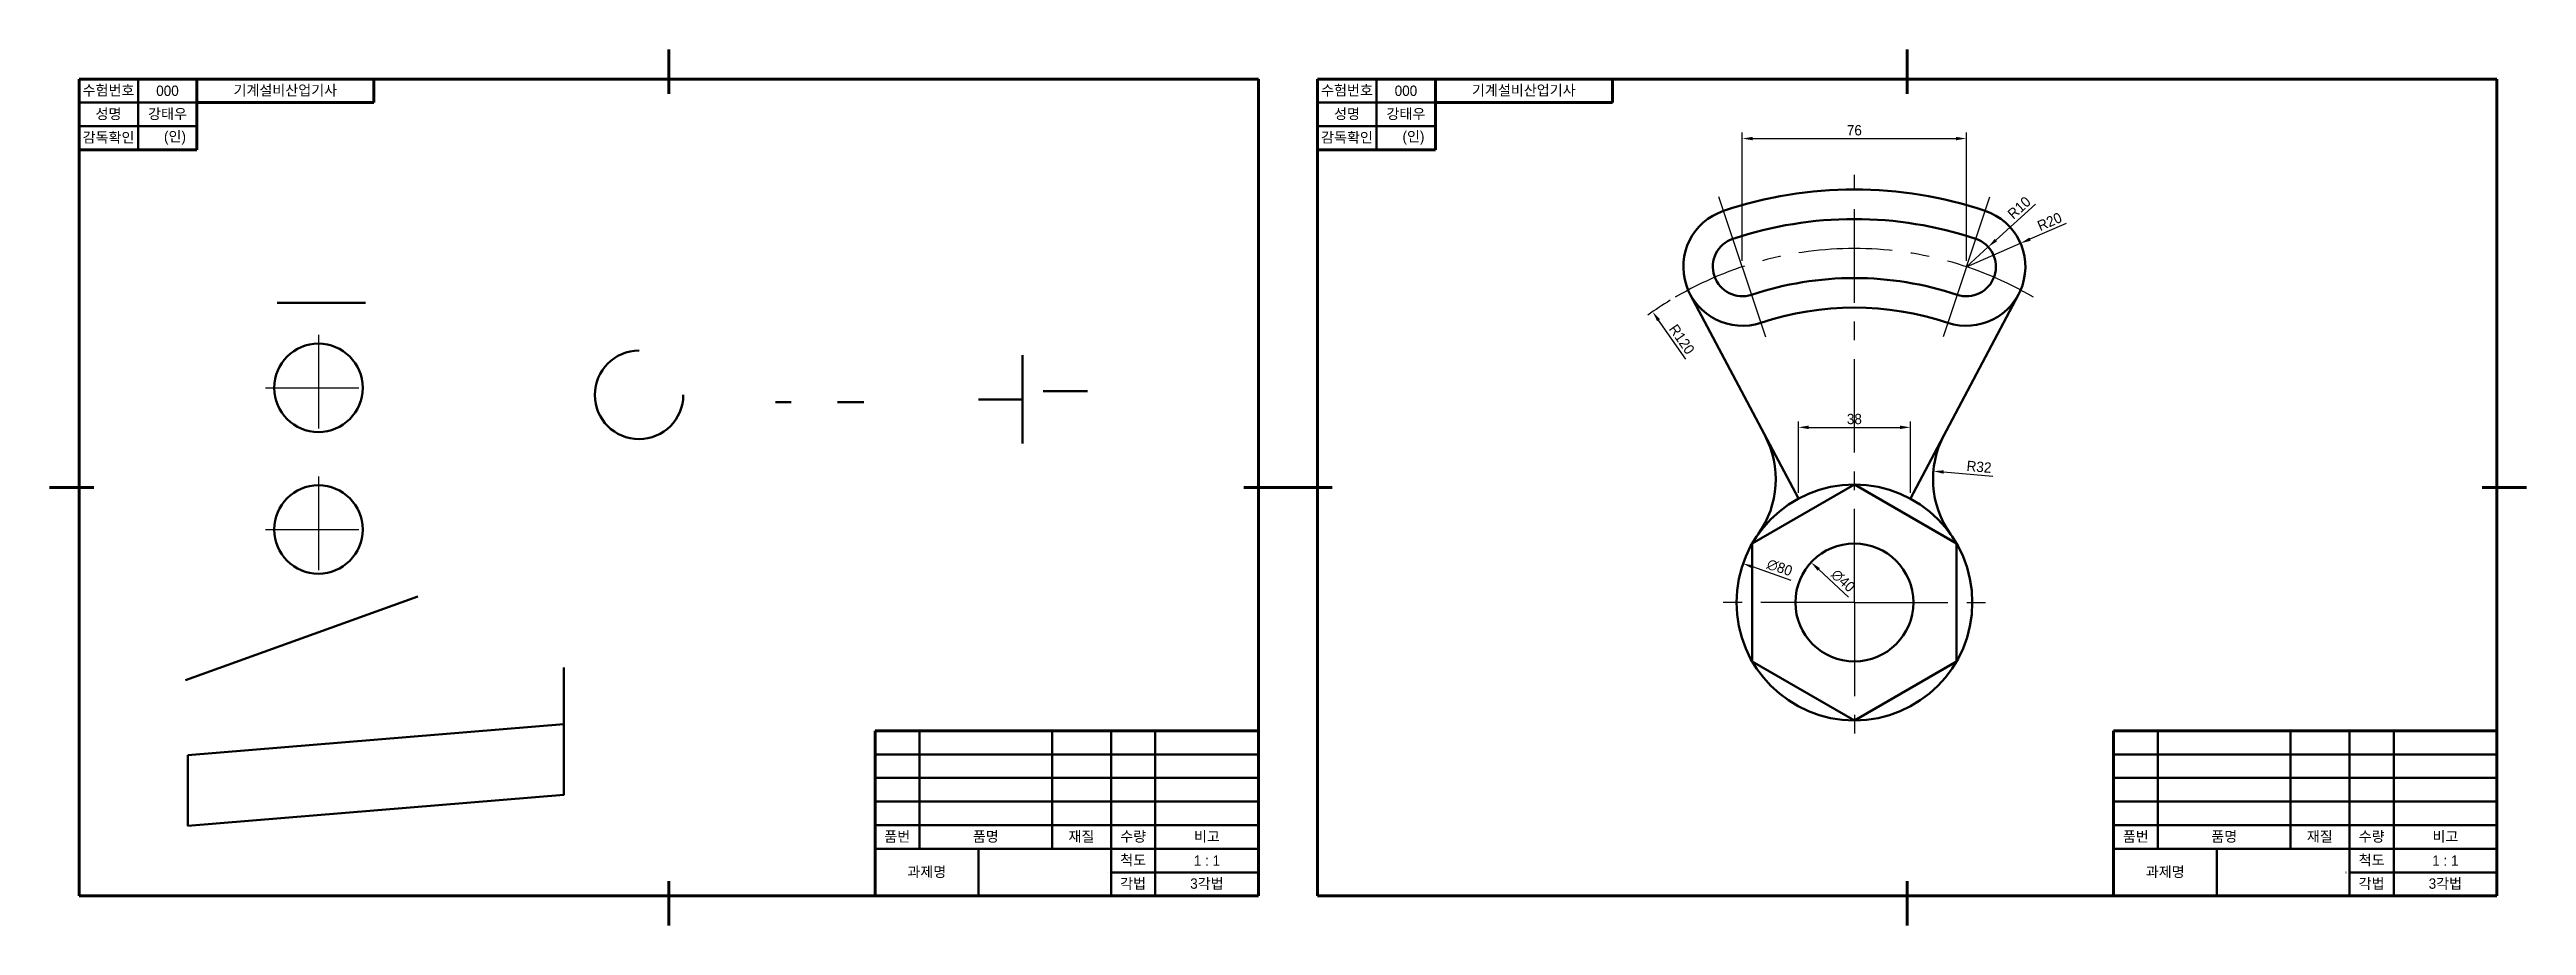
# Model space of a CAD drawing. Header units: millimetres. Extents: x 0 to 2520, y 0 to 297.
# Drawn here: x 0 to 840, y 0 to 297 of the extents above; entities that cross this region are included whole.
import ezdxf

# ---------------------------------------------------------------- set-up
doc = ezdxf.new("R2010")
doc.units = ezdxf.units.MM
doc.linetypes.add('CENTER', pattern=[50.8, 31.75, -6.35, 6.35, -6.35])
for name, color, linetype, lineweight in [('1.윤곽선', 5, 'Continuous', 70), ('2.외형선', 3, 'Continuous', 50), ('4.일반주서', 2, 'Continuous', 35), ('5.중심선', 1, 'CENTER', 25)]:
    doc.layers.add(name, color=color, linetype=linetype, lineweight=lineweight)
doc.styles.add('굴림', font='')
doc.styles.get('굴림').set_extended_font_data('Gulim')
doc.dimstyles.new('기계제도기능사치수', dxfattribs={"dimtxt": 3.5, "dimasz": 3.5, "dimexe": 2, "dimexo": 2, "dimgap": 1, "dimtad": 1, "dimdsep": 46, "dimtxsty": '굴림', "dimcen": 2.5, "dimclrd": 1, "dimclre": 1, "dimclrt": 2, "dimazin": 2, "dimtfac": 1, "dimtmove": 0, "dimatfit": 3, "dimfxl": 1, "dimarcsym": 0})

msp = doc.modelspace()

# ---------------------------------------------------------------- texts
at = {"layer": '4.일반주서', "char_height": 3.5, "attachment_point": 5, "style": '굴림'}
for s, insert, width in [('수험번호', (20, 283), 20), ('성명', (20, 275), 20), ('강태우', (40, 275), 20), ('000', (40, 283), 20), ('기계설비산업기사', (79.963, 283), 60.07361), ('수험번호', (440, 283), 20), ('성명', (440, 275), 20), ('강태우', (460, 275), 20), ('000', (460, 283), 20), ('기계설비산업기사', (499.963, 283), 60.07361), ('감독확인', (20, 267), 20), ('    (인)', (40, 267), 20), ('감독확인', (440, 267), 20), ('    (인)', (460, 267), 20), ('품번', (287.5, 30), 15), ('품명', (317.5, 30), 45), ('재질', (349.926, 30), 19.8528), ('수량', (367.5, 30), 15), ('비고', (392.5, 30), 35), ('품번', (707.5, 30), 15), ('품명', (737.5, 30), 45), ('재질', (769.926, 30), 19.8528), ('수량', (787.5, 30), 15), ('비고', (812.5, 30), 35), ('과제명', (297.5, 18), 35), ('척도', (367.5, 22), 15), ('1 : 1', (392.5, 22), 35), ('과제명', (717.5, 18), 35), ('척도', (787.5, 22), 15), ('1 : 1', (812.5, 22), 35), ('각법', (367.463, 14), 15.0736), ('3각법', (392.5, 14), 35), ('각법', (787.463, 14), 15.0736), ('3각법', (812.5, 14), 35)]:
    msp.add_mtext(s, dxfattribs=dict(at, insert=insert, width=width))

# ---------------------------------------------------------------- blocks, each defined once
blk = doc.blocks.new('*D2')
at = {"layer": '2.외형선', "color": 1, "lineweight": -2, "transparency": 16777216}
for p, q in [((593.07, 146.72), (593.07, 170.9)), ((596.57, 168.9), (627.57, 168.9)), ((631.07, 146.72), (631.07, 170.9))]:
    blk.add_line(p, q, dxfattribs=at)
at = {"layer": '2.외형선', "color": 1, "transparency": 16777216}
for points in [[(596.57, 169.49), (596.57, 168.32), (593.07, 168.9)], [(627.57, 169.49), (627.57, 168.32), (631.07, 168.9)]]:
    blk.add_solid(points, dxfattribs=at)
at = {"layer": 'Defpoints', "color": 0, "transparency": 16777216}
for p in [(631.07, 168.9), (593.07, 144.72), (631.07, 144.72)]:
    blk.add_point(p, dxfattribs=at)
at = {"layer": '2.외형선', "color": 2, "transparency": 16777216, "insert": (612.07, 171.7), "char_height": 3.5, "attachment_point": 5, "style": '굴림'}
blk.add_mtext('38', dxfattribs=at)
blk = doc.blocks.new('*D3')
at = {"layer": '2.외형선', "color": 1, "lineweight": -2, "transparency": 16777216}
for p, q in [((574.07, 225.34), (574.07, 268.82)), ((650.07, 225.34), (650.07, 268.82)), ((577.57, 266.82), (646.57, 266.82))]:
    blk.add_line(p, q, dxfattribs=at)
at = {"layer": '2.외형선', "color": 1, "transparency": 16777216}
for points in [[(577.57, 267.4), (577.57, 266.23), (574.07, 266.82)], [(646.57, 267.4), (646.57, 266.23), (650.07, 266.82)]]:
    blk.add_solid(points, dxfattribs=at)
at = {"layer": 'Defpoints', "color": 0, "transparency": 16777216}
for p in [(650.07, 266.82), (574.07, 223.34), (650.07, 223.34)]:
    blk.add_point(p, dxfattribs=at)
at = {"layer": '2.외형선', "color": 2, "transparency": 16777216, "insert": (612.07, 269.61), "char_height": 3.5, "attachment_point": 5, "style": '굴림'}
blk.add_mtext('76', dxfattribs=at)
blk = doc.blocks.new('*D4')
at = {"layer": '2.외형선', "color": 1, "lineweight": -2, "transparency": 16777216}
blk.add_line((590.69, 116.98), (577.61, 121.55), dxfattribs=at)
at = {"layer": '2.외형선', "color": 1, "transparency": 16777216}
blk.add_solid([(577.81, 122.1), (577.42, 121), (574.31, 122.71)], dxfattribs=at)
at = {"layer": 'Defpoints', "color": 0, "transparency": 16777216}
for p in [(574.31, 122.71), (649.84, 96.33)]:
    blk.add_point(p, dxfattribs=at)
at = {"layer": '2.외형선', "color": 2, "transparency": 16777216, "insert": (586.73, 121.33), "char_height": 3.5, "attachment_point": 5, "rotation": 340.75089, "style": '굴림'}
blk.add_mtext('∅80', dxfattribs=at)
blk = doc.blocks.new('*D5')
at = {"layer": '2.외형선', "color": 1, "lineweight": -2, "transparency": 16777216}
blk.add_line((610.13, 111.32), (599.97, 120.73), dxfattribs=at)
at = {"layer": '2.외형선', "color": 1, "transparency": 16777216}
blk.add_solid([(600.37, 121.16), (599.57, 120.31), (597.4, 123.11)], dxfattribs=at)
at = {"layer": 'Defpoints', "color": 0, "transparency": 16777216}
for p in [(597.4, 123.11), (626.74, 95.93)]:
    blk.add_point(p, dxfattribs=at)
at = {"layer": '2.외형선', "color": 2, "transparency": 16777216, "insert": (608.23, 116.89), "char_height": 3.5, "attachment_point": 5, "rotation": 317.18414, "style": '굴림'}
blk.add_mtext('∅40', dxfattribs=at)
blk = doc.blocks.new('*D6')
at = {"layer": '2.외형선', "color": 1, "lineweight": -2, "transparency": 16777216}
blk.add_line((659.05, 152.28), (642.35, 153.74), dxfattribs=at)
at = {"layer": '2.외형선', "color": 1, "transparency": 16777216}
blk.add_solid([(642.4, 154.32), (642.3, 153.16), (638.86, 154.05)], dxfattribs=at)
at = {"layer": 'Defpoints', "color": 0, "transparency": 16777216}
for p in [(638.86, 154.05), (670.74, 151.25)]:
    blk.add_point(p, dxfattribs=at)
at = {"layer": '2.외형선', "color": 2, "transparency": 16777216, "insert": (654.35, 155.5), "char_height": 3.5, "attachment_point": 5, "rotation": 354.99163, "style": '굴림'}
blk.add_mtext('R32', dxfattribs=at)
blk = doc.blocks.new('*D7')
at = {"layer": '2.외형선', "color": 1, "lineweight": -2, "transparency": 16777216}
blk.add_line((554.87, 191.96), (545.65, 205.23), dxfattribs=at)
blk.add_arc((612.07, 109.52), 120, 121.3641, 125.71333, dxfattribs=at)
at = {"layer": '2.외형선', "color": 1, "transparency": 16777216}
blk.add_solid([(546.13, 205.56), (545.17, 204.9), (543.66, 208.11)], dxfattribs=at)
at = {"layer": 'Defpoints', "color": 0, "transparency": 16777216}
for p in [(543.66, 208.11), (612.07, 109.52)]:
    blk.add_point(p, dxfattribs=at)
at = {"layer": '2.외형선', "color": 2, "transparency": 16777216, "insert": (553.56, 198.75), "char_height": 3.5, "attachment_point": 5, "rotation": 304.7584, "style": '굴림'}
blk.add_mtext('R120', dxfattribs=at)
blk = doc.blocks.new('*D8')
at = {"layer": '2.외형선', "color": 1, "lineweight": -2, "transparency": 16777216}
for p, q in [((673.52, 244.6), (660.07, 232.41)), ((650.07, 223.34), (657.48, 230.06))]:
    blk.add_line(p, q, dxfattribs=at)
at = {"layer": '2.외형선', "color": 1, "transparency": 16777216}
blk.add_solid([(659.68, 232.84), (660.47, 231.98), (657.48, 230.06)], dxfattribs=at)
at = {"layer": 'Defpoints', "color": 0, "transparency": 16777216}
for p in [(657.48, 230.06), (650.07, 223.34)]:
    blk.add_point(p, dxfattribs=at)
at = {"layer": '2.외형선', "color": 2, "transparency": 16777216, "insert": (667.96, 243.35), "char_height": 3.5, "attachment_point": 5, "rotation": 42.19814, "style": '굴림'}
blk.add_mtext('R10', dxfattribs=at)
blk = doc.blocks.new('*D9')
at = {"layer": '2.외형선', "color": 1, "lineweight": -2, "transparency": 16777216}
for p, q in [((683.94, 238.04), (671.63, 232.7)), ((650.07, 223.34), (668.42, 231.3))]:
    blk.add_line(p, q, dxfattribs=at)
at = {"layer": '2.외형선', "color": 1, "transparency": 16777216}
blk.add_solid([(671.4, 233.23), (671.86, 232.16), (668.42, 231.3)], dxfattribs=at)
at = {"layer": 'Defpoints', "color": 0, "transparency": 16777216}
for p in [(668.42, 231.3), (650.07, 223.34)]:
    blk.add_point(p, dxfattribs=at)
at = {"layer": '2.외형선', "color": 2, "transparency": 16777216, "insert": (678.28, 238.63), "char_height": 3.5, "attachment_point": 5, "rotation": 23.45482, "style": '굴림'}
blk.add_mtext('R20', dxfattribs=at)

# ---------------------------------------------------------------- dimensions: what is measured, and where the dimension line sits
at = {"layer": '2.외형선'}
for base, p1, p2, picture, middle in [((650.072, 266.815), (574.072, 223.343), (650.072, 223.343), '*D3', (612.072, 269.612)), ((631.072, 168.903), (593.072, 144.718), (631.072, 144.718), '*D2', (612.072, 171.697))]:
    dim = msp.add_linear_dim(base=base, p1=p1, p2=p2, dimstyle='기계제도기능사치수', dxfattribs=at)
    dim.commit()
    dim.dimension.update_dxf_attribs({"geometry": picture, "text_midpoint": middle})
for center, mpoint, picture, middle in [((650.072, 223.343), (657.481, 230.06), '*D8', (669.845, 241.271)), ((612.072, 109.519), (543.658, 208.106), '*D7', (551.257, 197.156)), ((670.742, 151.255), (638.864, 154.048), '*D6', (654.107, 152.712))]:
    dim = msp.add_radius_dim(center=center, mpoint=mpoint, dimstyle='기계제도기능사치수', dxfattribs=at)
    dim.commit()
    dim.dimension.update_dxf_attribs({"geometry": picture, "text_midpoint": middle, "dimtype": 164})
dim = msp.add_radius_dim(center=(650.072, 223.343), mpoint=(668.42, 231.304), dimstyle='기계제도기능사치수', dxfattribs=at)
dim.commit()
dim.dimension.update_dxf_attribs({"geometry": '*D9', "text_midpoint": (678.277, 238.631)})
for p1, p2, picture, middle in [((649.836, 96.332), (574.309, 122.706), '*D4', (585.805, 118.691)), ((626.743, 95.926), (597.401, 123.112), '*D5', (606.334, 114.836))]:
    dim = msp.add_diameter_dim_2p(p1=p1, p2=p2, dimstyle='기계제도기능사치수', dxfattribs=at)
    dim.commit()
    dim.dimension.update_dxf_attribs({"geometry": picture, "text_midpoint": middle, "dimtype": 163})

# ---------------------------------------------------------------- linework, layer by layer
at = {"layer": '1.윤곽선'}
for p, q in [((210, 297), (210, 282)), ((630, 297), (630, 282)), ((410, 287), (10, 287)), ((10, 287), (10, 10)), ((50, 287), (50, 263)), ((110, 287), (110, 279)), ((410, 10), (410, 287)), ((830, 287), (430, 287)), ((430, 287), (430, 10)), ((470, 287), (470, 263)), ((530, 287), (530, 279)), ((830, 10), (830, 287)), ((110, 279), (50, 279)), ((530, 279), (470, 279)), ((50, 263), (10, 263)), ((470, 263), (430, 263)), ((0, 148.5), (15, 148.5)), ((420, 148.5), (405, 148.5)), ((420, 148.5), (435, 148.5)), ((840, 148.5), (825, 148.5)), ((280, 66), (410, 66)), ((280, 10), (280, 66)), ((700, 66), (830, 66)), ((700, 10), (700, 66)), ((10, 10), (410, 10)), ((210, 0), (210, 15)), ((430, 10), (830, 10)), ((630, 0), (630, 15))]:
    msp.add_line(p, q, dxfattribs=at)
at = {"layer": '2.외형선'}
for p, q in [((30, 287), (30, 263)), ((450, 287), (450, 263)), ((30, 279), (10, 279)), ((30, 279), (50, 279)), ((450, 279), (430, 279)), ((450, 279), (470, 279)), ((50, 271), (10, 271)), ((470, 271), (430, 271)), ((77.146, 211.148), (107.146, 211.148)), ((593.072, 144.718), (556.397, 213.985)), ((631.072, 144.718), (667.748, 213.985)), ((330.017, 178.364), (330.017, 193.364)), ((330.017, 193.364), (330.017, 178.364)), ((246.14, 177.484), (251.491, 177.484)), ((267.193, 177.484), (276.14, 177.484)), ((315.017, 178.364), (330.017, 178.364)), ((330.017, 178.364), (330.017, 163.364)), ((336.953, 181.136), (351.953, 181.136)), ((46.14, 83.197), (124.884, 111.492)), ((174.42, 87.461), (174.42, 44.333)), ((295, 26), (295, 66)), ((340, 26), (340, 66)), ((360, 10), (360, 66)), ((375, 10), (375, 66)), ((715, 26), (715, 66)), ((760, 26), (760, 66)), ((780, 10), (780, 66)), ((795, 10), (795, 66)), ((280, 58), (410, 58)), ((700, 58), (830, 58)), ((280, 50), (410, 50)), ((280, 42), (410, 42)), ((700, 50), (830, 50)), ((700, 42), (830, 42)), ((280, 34), (410, 34)), ((700, 34), (830, 34)), ((280, 26), (410, 26)), ((315, 10), (315, 26)), ((700, 26), (830, 26)), ((735, 10), (735, 26)), ((358.76, 18), (358.833, 18)), ((360, 18), (410, 18)), ((778.76, 18), (778.833, 18)), ((780, 18), (830, 18))]:
    msp.add_line(p, q, dxfattribs=at)
for points in [[(612.072, 149.519), (577.431, 129.519), (577.431, 89.519), (612.072, 69.519), (646.713, 89.519), (646.713, 129.519)], [(46.936, 57.771), (174.42, 68.273), (174.42, 44.333), (46.936, 33.831)]]:
    msp.add_lwpolyline(points, close=True, dxfattribs=at)
for centre, radius in [((91.195, 182.302), 15), ((91.195, 134.26), 15), ((612.072, 109.519), 40), ((612.072, 109.519), 20)]:
    msp.add_circle(centre, radius, dxfattribs=at)
for centre, radius, start, end in [((612.072, 109.519), 140, 71.538541, 108.461459), ((574.072, 223.343), 20, 108.461459, 288.461459), ((612.072, 109.519), 130, 71.538542, 108.461458), ((650.072, 223.343), 20, 251.538541, 71.538541), ((574.072, 223.343), 10, 108.461458, 288.461458), ((650.072, 223.343), 10, 251.538542, 71.538542), ((612.072, 109.519), 110, 71.538542, 108.461458), ((612.072, 109.519), 100, 71.538541, 108.461459), ((199.928, 179.903), 15, 90, 0), ((553.403, 151.255), 32, 324.573185, 27.900416), ((670.742, 151.255), 32, 152.099584, 215.426815)]:
    msp.add_arc(centre, radius, start, end, dxfattribs=at)
at = {"layer": '5.중심선'}
for p, q in [((612.072, 109.519), (612.072, 254.519)), ((574.072, 223.343), (566.156, 247.057)), ((650.072, 223.343), (657.989, 247.057)), ((574.072, 223.343), (581.989, 199.63)), ((650.072, 223.343), (642.156, 199.63)), ((612.072, 109.519), (567.072, 109.519)), ((612.072, 109.519), (657.072, 109.519)), ((612.072, 109.519), (612.072, 64.519))]:
    msp.add_line(p, q, dxfattribs=at)
at = {"layer": '5.중심선', "linetype": 'CENTER'}
for p, q in [((91.195, 200.302), (91.195, 164.302)), ((73.195, 182.302), (109.195, 182.302)), ((91.195, 152.26), (91.195, 116.26)), ((73.195, 134.26), (109.195, 134.26))]:
    msp.add_line(p, q, dxfattribs=at)
at = {"layer": '5.중심선'}
msp.add_arc((612.072, 109.519), 120, 59.590833, 120.409167, dxfattribs=at)

msp.set_redraw_order([(e.dxf.handle, doc.entitydb.next_handle()) for e in msp.query("TEXT MTEXT ATTDEF DIMENSION ARC_DIMENSION")])  # texts and dimensions are drawn at this point

doc.saveas('drawing.dxf')
